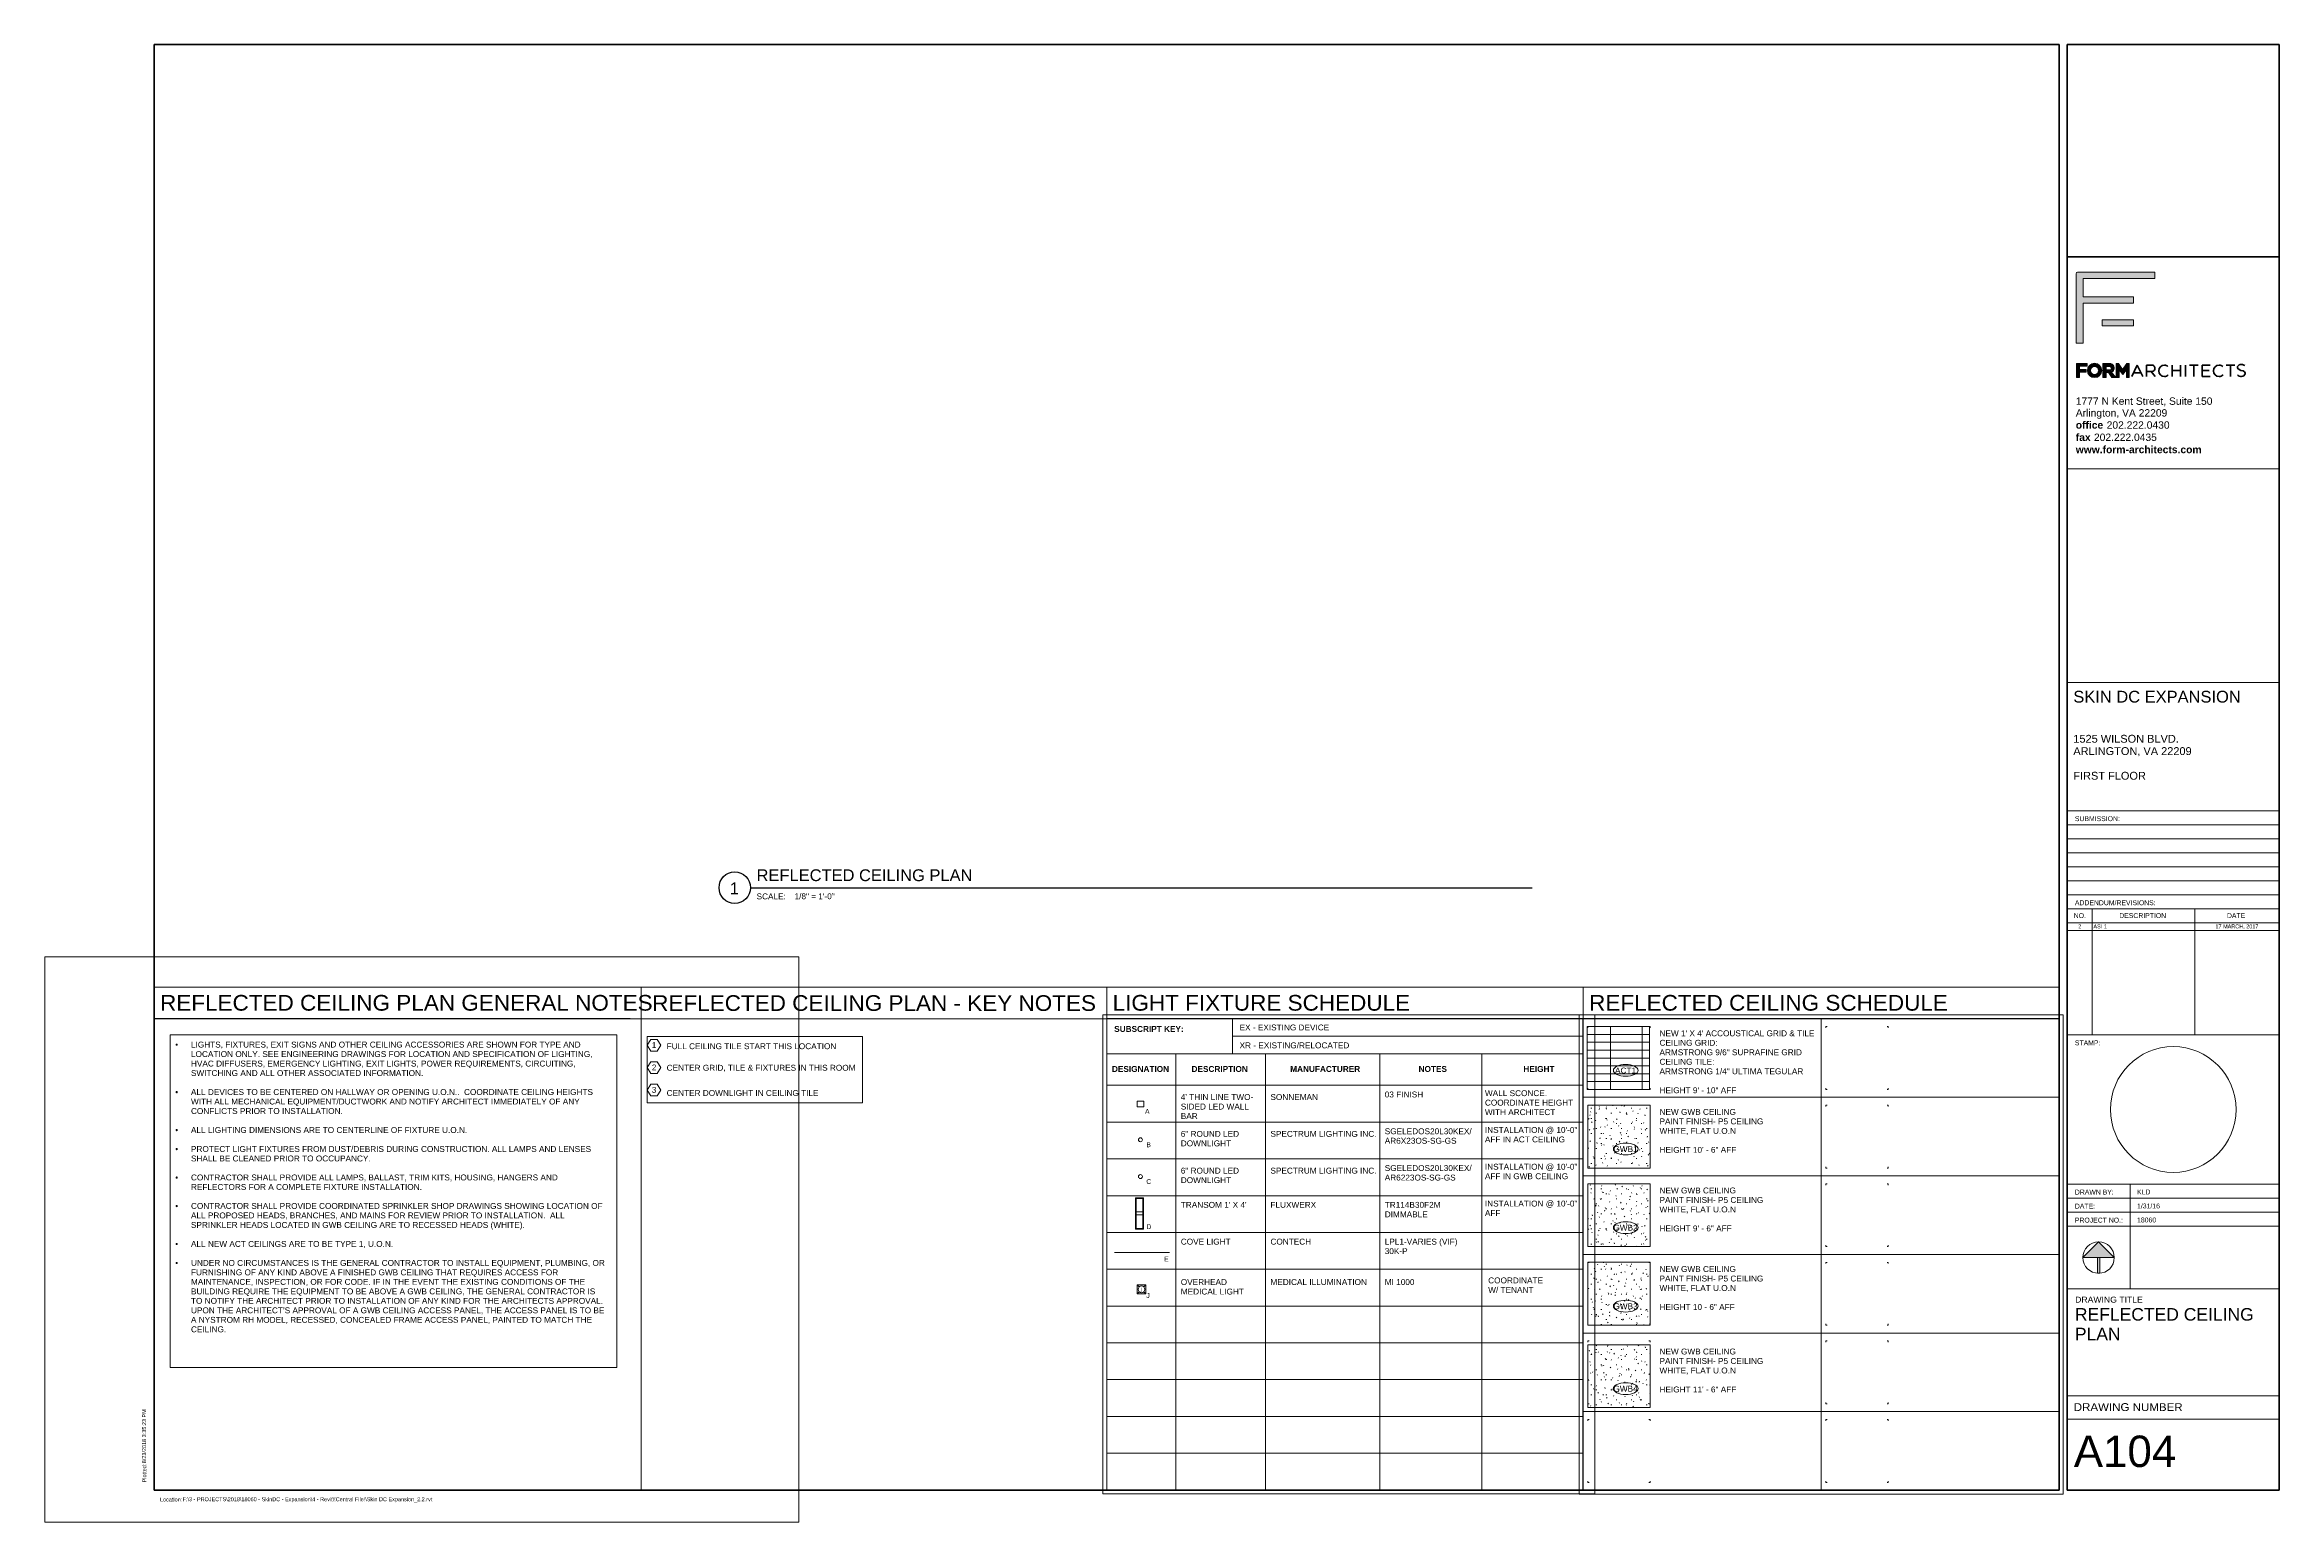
# Paper-space layout 'Layout1' of a CAD drawing. Header units: inches. Extents: x 0 to 35.6, y 0 to 23.5.
# The model-space entities are those that its viewports show. They can reach past a viewport. Long polylines and large blocks are cut down to what shows.
import ezdxf

# ---------------------------------------------------------------- set-up
doc = ezdxf.new("R2010")
doc.units = ezdxf.units.IN
doc.header["$MEASUREMENT"] = 0
doc.linetypes.add('Demolished 3_16_', pattern=[0.28125, 0.1875, -0.09375])
for name, color, linetype, lineweight in [('A-ANNO-NOTE', 131, 'Continuous', 9), ('A-DETL', 90, 'Continuous', 9), ('A-DETL-DEMO', 6, 'Demolished 3_16_', 9), ('A-DETL-GENF', 92, 'Continuous', 9), ('A-DETL-MEDM', 33, 'Continuous', 20), ('A-DETL-THIN', 151, 'Continuous', 9), ('E-LITE-EQPM', 33, 'Continuous', 9), ('G-ANNO-SCHD', 231, 'Continuous', 9), ('G-ANNO-TEXT', 231, 'Continuous', 9), ('G-ANNO-TTLB', 6, 'Continuous', 9), ('G-ANNO-TTLB-MEDM', 33, 'Continuous', 20), ('G-ANNO-TTLB-THIN', 151, 'Continuous', 9), ('G-ANNO-TTLB-WIDE', 214, 'Continuous', 50)]:
    doc.layers.add(name, color=color, linetype=linetype, lineweight=lineweight)
doc.layers.add('G-ANNO-NPLT', color=191, linetype='Continuous', plot=False)
doc.styles.add('Arial_1', font='arial.ttf', dxfattribs={"height": 7.5})
doc.styles.add('Arial_10', font='arial.ttf', dxfattribs={"height": 0.199219})
doc.styles.add('Arial_11', font='arial.ttf', dxfattribs={"height": 0.1875})
doc.styles.add('Arial_12', font='arial.ttf', dxfattribs={"height": 0.125})
doc.styles.add('Arial_13', font='arial.ttf', dxfattribs={"width": 1.025, "height": 0.25})
doc.styles.add('Arial_2', font='arial.ttf', dxfattribs={"height": 9})
doc.styles.add('Arial_3', font='arial.ttf', dxfattribs={"height": 0.09375})
doc.styles.add('Arial_4', font='arial.ttf', dxfattribs={"height": 0.078125})
doc.styles.add('Arial_5', font='arial.ttf', dxfattribs={"width": 1.05, "height": 0.09375})
doc.styles.add('Arial_6', font='arial.ttf', dxfattribs={"width": 1.05, "height": 0.125})
doc.styles.add('Arial_7', font='arial.ttf', dxfattribs={"height": 0.0625})
doc.styles.add('Arial_8', font='arial.ttf', dxfattribs={"height": 0.117188})
doc.styles.add('Arial_9', font='arial.ttf', dxfattribs={"height": 0.5})
doc.styles.add('Arial_B', font='arialbd.ttf', dxfattribs={"height": 9})
doc.styles.add('Arial_B_1', font='arialbd.ttf', dxfattribs={"height": 0.117188})
doc.styles.add('Tahoma', font='tahoma.ttf', dxfattribs={"height": 6})
pattern_1 = [(0, (2425.803, 0), (30.72, 7.68), [1.267, -21.773, 1.267, -21.773, -122.88]), (0, (2425.803, 0), (30.72, 7.68), [-46.08, 1.267, -44.813, 1.267, -21.773, -53.76]), (0, (2425.803, 0), (30.72, 7.68), [-115.2, 1.267, -14.093, 1.267, -37.133]), (120, (2437.323, 3.84), (-22.01108, 22.7643), [1.267, -21.773, 1.267, -21.773, -122.88]), (120, (2437.323, 3.84), (-22.01108, 22.7643), [-46.08, 1.267, -44.813, 1.267, -21.773, -53.76]), (120, (2437.323, 3.84), (-22.01108, 22.7643), [-115.2, 1.267, -14.093, 1.267, -37.133]), (240, (2441.163, 19.2), (-8.70892, -30.4443), [1.267, -21.773, 1.267, -21.773, -122.88]), (240, (2441.163, 19.2), (-8.70892, -30.4443), [-46.08, 1.267, -44.813, 1.267, -21.773, -53.76]), (240, (2441.163, 19.2), (-8.70892, -30.4443), [-115.2, 1.267, -14.093, 1.267, -37.133])]

# ---------------------------------------------------------------- blocks, each defined once
blk = doc.blocks.new('FORM D 24 x 36 _DC _ Arlington_ - Typical Sheet-1870155-REFLECTED CEILING PLAN')
at = {"layer": 'A-ANNO-NOTE'}
h = blk.add_hatch(color=256, dxfattribs=at)
h.paths.add_polyline_path([(33.235, 19.037), (32.735, 19.037), (32.735, 19.136), (33.235, 19.136)], flags=0)
edge = h.paths.add_edge_path(flags=0)
edge.add_line((33.57, 19.893), (33.57, 19.792))
edge.add_line((33.57, 19.792), (32.43, 19.792))
edge.add_line((32.43, 19.792), (32.43, 19.499))
edge.add_line((32.43, 19.499), (33.235, 19.499))
edge.add_line((33.235, 19.499), (33.235, 19.4))
edge.add_line((33.235, 19.4), (32.43, 19.4))
edge.add_line((32.43, 19.4), (32.43, 18.765))
edge.add_line((32.43, 18.765), (32.32, 18.765))
edge.add_line((32.32, 18.765), (32.32, 19.869))
edge.add_arc((32.344, 19.869), 0.0239, 90, 180, ccw=False)
edge.add_line((32.344, 19.893), (33.57, 19.893))
for points in [[(32.375, 18.303), (32.375, 18.217), (32.327, 18.217), (32.327, 18.439), (32.494, 18.439), (32.494, 18.396), (32.375, 18.396), (32.375, 18.346), (32.481, 18.346), (32.481, 18.303)], [(33.06, 18.346), (33.127, 18.438), (33.166, 18.438), (33.166, 18.217), (33.121, 18.217), (33.121, 18.339), (33.061, 18.266), (33.002, 18.339), (33.002, 18.217), (32.957, 18.217), (32.957, 18.438), (32.995, 18.438)]]:
    blk.add_hatch(color=256, dxfattribs=at).paths.add_polyline_path(points, flags=0)
h = blk.add_hatch(color=256, dxfattribs=at)
edge = h.paths.add_edge_path(flags=0)
edge.add_arc((32.613, 18.329), 0.0705, 180, 360)
edge.add_arc((32.613, 18.329), 0.0705, 0, 180)
edge = h.paths.add_edge_path(flags=0)
edge.add_arc((32.613, 18.329), 0.114, 360, 540)
edge.add_arc((32.613, 18.329), 0.114, 180, 360)
h = blk.add_hatch(color=256, dxfattribs=at)
edge = h.paths.add_edge_path(flags=0)
edge.add_arc((32.854, 18.365), 0.0259, 270, 450)
edge.add_line((32.854, 18.391), (32.795, 18.391))
edge.add_line((32.795, 18.391), (32.795, 18.339))
edge.add_line((32.795, 18.339), (32.854, 18.339))
edge = h.paths.add_edge_path(flags=0)
edge.add_arc((32.852, 18.367), 0.0742, -63.8252, 74.0243, ccw=False)
edge.add_line((32.884, 18.3), (32.951, 18.217))
edge.add_line((32.951, 18.217), (32.889, 18.217))
edge.add_line((32.889, 18.217), (32.835, 18.295))
edge.add_line((32.835, 18.295), (32.795, 18.295))
edge.add_line((32.795, 18.295), (32.795, 18.217))
edge.add_line((32.795, 18.217), (32.746, 18.217))
edge.add_line((32.746, 18.217), (32.746, 18.438))
edge.add_line((32.746, 18.438), (32.872, 18.438))
at = {"layer": 'G-ANNO-TTLB'}
h = blk.add_hatch(color=256, dxfattribs=at)
edge = h.paths.add_edge_path(flags=0)
edge.add_line((32.677, 4.463), (32.927, 4.213))
edge.add_line((32.927, 4.213), (32.697, 4.213))
edge.add_line((32.697, 4.213), (32.697, 3.964))
edge.add_arc((32.677, 4.213), 0.25, 265.5358, 274.4642, ccw=False)
edge.add_line((32.658, 3.964), (32.658, 4.213))
edge.add_line((32.658, 4.213), (32.427, 4.213))
edge.add_line((32.427, 4.213), (32.677, 4.463))
at = {"layer": 'A-ANNO-NOTE', "lineweight": 20}
for p, q in [((32.427, 4.213), (32.677, 4.463)), ((32.677, 4.463), (32.427, 4.213)), ((32.927, 4.213), (32.677, 4.463)), ((32.927, 4.213), (32.677, 4.463)), ((32.927, 4.213), (32.427, 4.213)), ((32.427, 4.213), (32.658, 4.213)), ((32.658, 4.213), (32.658, 3.964)), ((32.658, 4.213), (32.658, 3.964)), ((32.697, 4.213), (32.697, 3.964)), ((32.697, 3.964), (32.697, 4.213)), ((32.697, 4.213), (32.927, 4.213))]:
    blk.add_line(p, q, dxfattribs=at)
blk.add_circle((32.677, 4.213), 0.25, dxfattribs=at)
blk.add_arc((32.677, 4.213), 0.25, 265.5358, 274.4642, dxfattribs=at)
blk.add_arc((32.677, 4.213), 0.25, 265.5358, 274.4642, dxfattribs=at)
at = {"layer": 'G-ANNO-TTLB'}
for p, q in [((32.32, 19.869), (32.32, 18.765)), ((33.57, 19.893), (32.344, 19.893)), ((32.43, 19.499), (32.43, 19.792)), ((32.43, 19.792), (33.57, 19.792)), ((33.57, 19.792), (33.57, 19.893)), ((33.235, 19.499), (32.43, 19.499)), ((32.43, 18.765), (32.43, 19.4)), ((32.43, 19.4), (33.235, 19.4)), ((33.235, 19.4), (33.235, 19.499)), ((33.235, 19.136), (32.735, 19.136)), ((32.735, 19.136), (32.735, 19.037)), ((32.735, 19.037), (33.235, 19.037)), ((33.235, 19.037), (33.235, 19.136)), ((32.32, 18.765), (32.43, 18.765)), ((32.494, 18.439), (32.327, 18.439)), ((32.327, 18.439), (32.327, 18.217)), ((32.327, 18.217), (32.375, 18.217)), ((32.375, 18.346), (32.375, 18.396)), ((32.375, 18.396), (32.494, 18.396)), ((32.481, 18.346), (32.375, 18.346)), ((32.375, 18.303), (32.481, 18.303)), ((32.375, 18.217), (32.375, 18.303)), ((32.481, 18.303), (32.481, 18.346)), ((32.494, 18.396), (32.494, 18.439)), ((32.872, 18.438), (32.746, 18.438)), ((32.746, 18.438), (32.746, 18.217)), ((32.746, 18.217), (32.795, 18.217)), ((32.795, 18.339), (32.795, 18.391)), ((32.795, 18.391), (32.854, 18.391)), ((32.854, 18.339), (32.795, 18.339)), ((32.795, 18.217), (32.795, 18.295)), ((32.795, 18.295), (32.835, 18.295)), ((32.835, 18.295), (32.889, 18.217)), ((32.951, 18.217), (32.884, 18.3)), ((32.889, 18.217), (32.951, 18.217)), ((32.995, 18.438), (32.957, 18.438)), ((32.957, 18.438), (32.957, 18.217)), ((32.957, 18.217), (33.002, 18.217)), ((33.06, 18.346), (32.995, 18.438)), ((33.002, 18.217), (33.002, 18.339)), ((33.002, 18.339), (33.061, 18.266)), ((33.127, 18.438), (33.06, 18.346)), ((33.061, 18.266), (33.121, 18.339)), ((33.121, 18.339), (33.121, 18.217)), ((33.121, 18.217), (33.166, 18.217)), ((33.166, 18.438), (33.127, 18.438)), ((33.166, 18.217), (33.166, 18.438))]:
    blk.add_line(p, q, dxfattribs=at)
at = {"layer": 'G-ANNO-TTLB', "lineweight": 70}
for p, q in [((33.289, 18.415), (33.204, 18.233)), ((33.35, 18.293), (33.232, 18.293)), ((33.289, 18.415), (33.38, 18.234)), ((33.44, 18.415), (33.524, 18.415)), ((33.44, 18.234), (33.44, 18.415)), ((33.44, 18.315), (33.516, 18.315)), ((33.516, 18.315), (33.575, 18.234)), ((33.849, 18.415), (33.849, 18.234)), ((33.849, 18.33), (33.982, 18.33)), ((33.982, 18.415), (33.982, 18.234)), ((34.061, 18.415), (34.061, 18.234)), ((34.263, 18.415), (34.124, 18.415)), ((34.193, 18.415), (34.193, 18.234)), ((34.326, 18.415), (34.45, 18.415)), ((34.326, 18.415), (34.326, 18.234)), ((34.326, 18.33), (34.438, 18.33)), ((34.326, 18.234), (34.45, 18.234)), ((34.845, 18.415), (34.706, 18.415)), ((34.775, 18.415), (34.775, 18.234))]:
    blk.add_line(p, q, dxfattribs=at)
at = {"layer": 'G-ANNO-TTLB'}
for centre, radius, start, end in [((32.344, 19.869), 0.0239, 90, 180), ((32.613, 18.329), 0.114, 360, 180), ((32.613, 18.329), 0.114, 180, 0), ((32.613, 18.329), 0.0705, 0, 180), ((32.613, 18.329), 0.0705, 180, 0), ((32.854, 18.365), 0.0259, 270, 90), ((32.852, 18.367), 0.0742, 296.1748, 74.0243)]:
    blk.add_arc(centre, radius, start, end, dxfattribs=at)
at = {"layer": 'G-ANNO-TTLB', "lineweight": 70}
for centre, radius, start, end in [((33.524, 18.365), 0.0501, 261.4304, 90), ((33.724, 18.324), 0.0905, 90, 270), ((33.724, 18.324), 0.0905, 51.4628, 90), ((33.724, 18.316), 0.0819, 270, 318), ((34.596, 18.324), 0.0905, 90, 270), ((34.596, 18.324), 0.0905, 51.4628, 90), ((34.596, 18.316), 0.0819, 270, 318), ((34.952, 18.328), 0.0959, 226.4492, 268.7721), ((34.948, 18.328), 0.0959, 55.5053, 88.7721)]:
    blk.add_arc(centre, radius, start, end, dxfattribs=at)
for points in [[(34.95, 18.424), (34.897, 18.43), (34.844, 18.363), (34.942, 18.33)], [(34.95, 18.232), (35.007, 18.235), (35.05, 18.315), (34.942, 18.33)]]:
    blk.add_open_spline(points, degree=3, dxfattribs=at)
at = {"layer": 'G-ANNO-TTLB-MEDM'}
for p, q in [((32.177, 16.764), (35.552, 16.764)), ((32.177, 13.364), (35.552, 13.364)), ((32.177, 11.324), (35.552, 11.324)), ((32.177, 11.101), (35.552, 11.101)), ((32.177, 10.878), (35.552, 10.878)), ((32.177, 10.655), (35.552, 10.655)), ((32.177, 10.432), (35.552, 10.432)), ((32.177, 10.209), (35.552, 10.209)), ((32.177, 9.986), (35.552, 9.986)), ((32.177, 9.763), (35.552, 9.763)), ((32.177, 9.54), (35.552, 9.54)), ((35.552, 7.757), (32.177, 7.757)), ((35.552, 2.014), (32.177, 2.014)), ((35.552, 1.639), (32.177, 1.639))]:
    blk.add_line(p, q, dxfattribs=at)
at = {"layer": 'G-ANNO-TTLB-THIN'}
for p, q in [((32.576, 7.757), (32.576, 9.763)), ((34.206, 7.757), (34.206, 9.763)), ((32.177, 5.382), (35.552, 5.382)), ((32.177, 5.382), (35.552, 5.382)), ((33.177, 5.382), (33.177, 3.713)), ((32.177, 5.159), (35.552, 5.159)), ((32.177, 4.936), (35.552, 4.936)), ((32.177, 4.713), (35.552, 4.713)), ((32.177, 3.713), (35.552, 3.713)), ((32.177, 3.713), (35.552, 3.713)), ((32.177, 3.713), (35.552, 3.713))]:
    blk.add_line(p, q, dxfattribs=at)
blk.add_circle((33.865, 6.569), 1, dxfattribs=at)
at = {"layer": 'G-ANNO-TTLB-WIDE'}
for p, q in [((32.052, 23.514), (1.74, 23.514)), ((1.74, 23.514), (1.74, 0.514)), ((32.052, 18.514), (32.052, 23.514)), ((32.177, 23.514), (32.177, 18.514)), ((32.177, 23.514), (35.552, 23.514)), ((35.552, 23.514), (35.552, 0.514)), ((32.177, 20.139), (35.552, 20.139)), ((32.052, 0.514), (32.052, 18.514)), ((32.177, 18.514), (32.177, 0.514)), ((1.74, 0.514), (32.052, 0.514)), ((32.177, 0.514), (35.552, 0.514))]:
    blk.add_line(p, q, dxfattribs=at)
blk.add_circle((32.613, 18.329), 0.0705, dxfattribs=at)
at = {"layer": 'G-ANNO-TTLB', "attachment_point": 1}
for s, insert, char_height, width, style in [('1777 N Kent Street, Suite 150', (32.314, 17.9), 0.11719, 2.70806, 'Arial_8'), ('Arlington, VA 22209', (32.314, 17.713), 0.11719, 1.81169, 'Arial_8'), ('office', (32.314, 17.52), 0.1172, 0.53972, 'Arial_B_1'), (' 202.222.0430', (32.76, 17.52), 0.11719, 1.30669, 'Arial_8'), ('www.form-architects.com', (32.314, 17.13), 0.11719, 2.48712, 'Arial_B_1'), ('fax ', (32.314, 17.325), 0.1172, 0.35034, 'Arial_B_1'), ('202.222.0435', (32.603, 17.325), 0.11719, 1.24988, 'Arial_8'), ('SUBMISSION:', (32.3, 11.236), 0.07812, 0.89006, 'Arial_4'), ('NO.', (32.282, 9.694), 0.0781, 0.23988, 'Arial_4'), ('ADDENDUM/REVISIONS:', (32.3, 9.898), 0.07812, 1.60022, 'Arial_4'), ('DESCRIPTION', (33.006, 9.694), 0.07812, 0.92794, 'Arial_4'), ('DATE', (34.719, 9.694), 0.0781, 0.36297, 'Arial_4'), ('STAMP:', (32.3, 7.669), 0.0781, 0.505, 'Arial_4'), ('DRAWN BY:', (32.3, 5.294), 0.0781, 0.77328, 'Arial_4'), ('DATE:', (32.3, 5.071), 0.0781, 0.40084, 'Arial_4'), ('PROJECT NO.:', (32.3, 4.848), 0.07812, 0.95003, 'Arial_4'), ('DRAWING TITLE', (32.304, 3.59), 0.09375, 1.32231, 'Arial_5'), ('DRAWING NUMBER', (32.282, 1.896), 0.125, 2.10112, 'Arial_6'), ('Location:', (1.834, 0.394), 0.0625, 0.43241, 'Arial_7')]:
    blk.add_mtext(s, dxfattribs=dict(at, insert=insert, char_height=char_height, width=width, style=style))
at = {"layer": 'G-ANNO-TTLB', "insert": (1.554, 0.636), "char_height": 0.0625, "width": 0.36297, "attachment_point": 1, "rotation": 90, "style": 'Arial_7'}
blk.add_mtext('Plotted:', dxfattribs=at)
blk = doc.blocks.new('Viewport - Default-43798-REFLECTED CEILING PLAN')
at = {"layer": 'G-ANNO-TTLB', "lineweight": 30}
blk.add_circle((-0.25, 0), 0.25, dxfattribs=at)
at = {"layer": 'G-ANNO-TTLB', "insert": (0.097, -0.092), "char_height": 0.0937, "width": 0.57128, "attachment_point": 1, "style": 'Arial_3'}
blk.add_mtext('SCALE:', dxfattribs=at)
blk = doc.blocks.new('Family - ___-365451-_A1004 - Light Fixture Schedule')
at = {"layer": 'E-LITE-EQPM', "lineweight": 20}
for start, end in [(0, 180), (180, 0)]:
    blk.add_arc((-14.253, 18.531), 3, start, end, dxfattribs=at)
blk = doc.blocks.new('Family - ___-1751756-_A1004 - Light Fixture Schedule')
at = {"layer": 'E-LITE-EQPM', "lineweight": 20}
for p, q in [((-21.569, -13.809), (-9.569, -13.809)), ((-21.569, -61.809), (-21.569, -13.809)), ((-21.569, -61.809), (-21.569, -13.809)), ((-21.569, -13.809), (-9.569, -13.809)), ((-9.569, -13.809), (-9.569, -61.809)), ((-9.569, -13.809), (-9.569, -61.809)), ((-20.569, -60.809), (-20.569, -14.809)), ((-20.569, -14.809), (-10.569, -14.809)), ((-10.569, -14.809), (-10.569, -60.809)), ((-10.569, -35.559), (-20.569, -35.559)), ((-10.569, -40.059), (-20.569, -40.059)), ((-10.569, -60.809), (-20.569, -60.809)), ((-9.569, -61.809), (-21.569, -61.809)), ((-9.569, -61.809), (-21.569, -61.809))]:
    blk.add_line(p, q, dxfattribs=at)
blk = doc.blocks.new('Family - ___-2145768-_A1004 - Light Fixture Schedule')
at = {"layer": 'E-LITE-EQPM', "lineweight": 20}
for start, end in [(0, 180), (180, 0)]:
    blk.add_arc((-14.253, 74.737), 3, start, end, dxfattribs=at)
blk = doc.blocks.new('Family - ___-1754229-_A1004 - Light Fixture Schedule')
at = {"layer": 'A-ANNO-NOTE', "lineweight": 20}
for p, q in [((-19.333, -146.96), (-5.833, -146.96)), ((-19.333, -160.46), (-19.333, -146.96)), ((-5.833, -146.96), (-5.833, -160.46)), ((-16.262, -150.097), (-18.387, -147.971)), ((-8.969, -150.031), (-6.844, -147.906)), ((-16.196, -157.389), (-18.322, -159.514)), ((-8.904, -157.324), (-6.779, -159.449)), ((-5.833, -160.46), (-19.333, -160.46))]:
    blk.add_line(p, q, dxfattribs=at)
blk.add_circle((-12.583, -153.71), 5.157, dxfattribs=at)
at = {"layer": 'A-ANNO-NOTE', "insert": (-14.348, -150.94), "char_height": 6, "width": 1.515, "attachment_point": 1, "style": 'Tahoma'}
blk.add_mtext('J', dxfattribs=at)
blk = doc.blocks.new('FORM Keynote Tag - Default w_arrow-62346-_A1004 - Reflected Ceiling Plan Keynotes')
at = {"layer": 'A-ANNO-NOTE', "lineweight": 20}
for p, q in [((41.31, 110.446), (41.256, 110.352)), ((41.256, 110.352), (41.31, 110.258)), ((41.31, 110.446), (41.415, 110.446)), ((41.31, 110.258), (41.415, 110.258)), ((41.47, 110.352), (41.415, 110.446)), ((41.415, 110.258), (41.47, 110.352))]:
    blk.add_line(p, q, dxfattribs=at)
blk = doc.blocks.new('FORM Finish Tag - Default w_arrow-62639-_A1004 - Reflected Ceiling Schedule')
at = {"layer": 'A-ANNO-NOTE', "lineweight": 20}
blk.add_ellipse((-0.512, 180.762), major_axis=(-18.816, 0), ratio=0.478314, dxfattribs=at)

msp = doc.modelspace()

# ---------------------------------------------------------------- hatches: boundary and pattern name
at = {"layer": 'A-DETL-GENF'}
h = msp.add_hatch(dxfattribs=at)
h.set_pattern_fill('FP_38', color=250, style=0, pattern_type=2)
h.set_pattern_definition([(0, (2354.219, 43.682), (0, 12), []), (90, (2354.22, 43.68), (-48, 3e-15), [])])
h.paths.add_polyline_path([(2461.6599, 151.6816), (2461.6599, 247.6816), (2366.4499, 247.6816), (2366.4499, 151.6816)], flags=0)
h = msp.add_hatch(dxfattribs=at)
h.set_pattern_fill('FP_13', color=250, style=0, pattern_type=2)
h.set_pattern_definition(pattern_1)
h.paths.add_polyline_path([(2367.4499, 31.637), (2462.6599, 31.637), (2462.6599, 127.637), (2367.4499, 127.637)], flags=0)
h = msp.add_hatch(dxfattribs=at)
h.set_pattern_fill('FP_13', color=250, style=0, pattern_type=2)
h.set_pattern_definition(pattern_1)
h.paths.add_polyline_path([(2367.4499, -88.4077), (2462.6599, -88.4077), (2462.6599, 7.5923), (2367.4499, 7.5923)], flags=0)
h = msp.add_hatch(dxfattribs=at)
h.set_pattern_fill('FP_13', color=250, style=0, pattern_type=2)
h.set_pattern_definition(pattern_1)
h.paths.add_polyline_path([(2461.6599, -208.4077), (2462.6599, -208.4077), (2462.6599, -112.4077), (2367.4499, -112.4077), (2367.4499, -208.4077)], flags=0)
h = msp.add_hatch(dxfattribs=at)
h.set_pattern_fill('FP_13', color=250, style=0, pattern_type=2)
h.set_pattern_definition(pattern_1)
h.paths.add_polyline_path([(2462.6599, -334.4077), (2462.6599, -238.4077), (2367.4499, -238.4077), (2367.4499, -334.4077), (2461.6599, -334.4077)], flags=0)

# ---------------------------------------------------------------- linework, layer by layer
at = {"layer": 'A-DETL', "lineweight": 13}
for p, q in [((1580.9415, 125.0182), (1580.9415, 133.9722)), ((1590.9504, 133.9722), (1580.9415, 133.9722)), ((1590.9504, 133.9722), (1590.8669, 124.9722)), ((1590.9504, 124.9722), (1580.9415, 124.9722))]:
    msp.add_line(p, q, dxfattribs=at)
at = {"layer": 'A-DETL-DEMO'}
msp.add_line((1546.0288, -97.4713), (1630.0288, -97.4713), dxfattribs=at)
at = {"layer": 'A-DETL-MEDM'}
for p, q in [((2360.0342, 259.704), (3087.5549, 259.704)), ((2461.6599, 247.6816), (2366.4499, 247.6816)), ((2366.4499, 247.6816), (2366.4499, 151.6816)), ((2461.6599, 151.6816), (2461.6599, 247.6816)), ((1534.3087, 205.9719), (2261.8294, 205.9719)), ((1639.8087, 205.9719), (1639.8087, -460.0281)), ((1776.7297, 205.9719), (1776.7297, -460.2781)), ((1951.3247, 205.9719), (1951.3247, -460.2781)), ((2107.3247, 205.9719), (2107.3247, -460.2781)), ((1534.3087, 157.9719), (2261.8294, 157.9719)), ((2366.4499, 151.6816), (2461.6599, 151.6816)), ((2462.6599, 127.637), (2367.4499, 127.637)), ((2367.4499, 127.637), (2367.4499, 31.637)), ((2462.6599, 31.637), (2462.6599, 127.637)), ((2367.4499, 31.637), (2462.6599, 31.637)), ((2462.6599, 7.5923), (2367.4499, 7.5923)), ((2367.4499, 7.5923), (2367.4499, -88.4077)), ((2462.6599, -88.4077), (2462.6599, 7.5923)), ((2367.4499, -88.4077), (2462.6599, -88.4077)), ((2462.6599, -112.4077), (2367.4499, -112.4077)), ((2367.4499, -112.4077), (2367.4499, -208.4077)), ((2462.6599, -208.4077), (2462.6599, -112.4077)), ((2367.4499, -208.4077), (2462.6599, -208.4077)), ((2462.6599, -238.4077), (2367.4499, -238.4077)), ((2367.4499, -238.4077), (2367.4499, -334.4077)), ((2462.6599, -334.4077), (2462.6599, -238.4077)), ((2367.4499, -334.4077), (2462.6599, -334.4077))]:
    msp.add_line(p, q, dxfattribs=at)
at = {"layer": 'A-DETL-THIN'}
for p, q in [((1534.3294, 259.704), (2261.8294, 259.704)), ((1534.3294, -460.296), (1534.3294, 259.704)), ((1726.3247, 205.9719), (1726.3247, 259.704)), ((2261.8294, 259.704), (2261.8294, -460.296)), ((2360.0342, 259.704), (3087.5342, 259.704)), ((2360.0342, 259.704), (3087.5549, 259.704)), ((2360.0342, -406.564), (2360.0342, 259.704)), ((2360.0549, 259.704), (3087.5549, 259.704)), ((2360.0549, -460.564), (2360.0549, 259.704)), ((2723.7946, 259.704), (2723.7946, -460.564)), ((3087.5342, 259.704), (3087.5342, -406.564)), ((3087.5549, 259.704), (3087.5549, -460.564)), ((2367.4499, 247.6816), (2369.4499, 247.6816)), ((2367.4499, 247.6816), (2367.4499, 245.6816)), ((2462.6599, 247.6816), (2460.6599, 247.6816)), ((2462.6599, 247.6816), (2462.6599, 245.6816)), ((2731.1896, 247.6816), (2733.1896, 247.6816)), ((2731.1896, 247.6816), (2731.1896, 245.6816)), ((2826.3996, 247.6816), (2824.3996, 247.6816)), ((2826.3996, 247.6816), (2826.3996, 245.6816)), ((1726.3247, 232.8379), (2261.8294, 232.8379)), ((2367.4499, 151.6816), (2367.4499, 153.6816)), ((2462.6599, 151.6816), (2462.6599, 153.6816)), ((2731.1896, 151.6816), (2731.1896, 153.6816)), ((2826.3996, 151.6816), (2826.3996, 153.6816)), ((2367.4499, 151.6816), (2369.4499, 151.6816)), ((2462.6599, 151.6816), (2460.6599, 151.6816)), ((2731.1896, 151.6816), (2733.1896, 151.6816)), ((2826.3996, 151.6816), (2824.3996, 151.6816)), ((2360.0342, 139.6593), (3087.5549, 139.6593)), ((2367.4499, 127.637), (2369.4499, 127.637)), ((2367.4499, 127.637), (2367.4499, 125.637)), ((2462.6599, 127.637), (2460.6599, 127.637)), ((2462.6599, 127.637), (2462.6599, 125.637)), ((2731.1896, 127.637), (2733.1896, 127.637)), ((2731.1896, 127.637), (2731.1896, 125.637)), ((2826.3996, 127.637), (2824.3996, 127.637)), ((2826.3996, 127.637), (2826.3996, 125.637)), ((1534.3087, 101.7658), (2261.8294, 101.7658)), ((1534.3087, 45.5596), (2261.8294, 45.5596)), ((2367.4499, 31.637), (2367.4499, 33.637)), ((2462.6599, 31.637), (2462.6599, 33.637)), ((2731.1896, 31.637), (2731.1896, 33.637)), ((2826.3996, 31.637), (2826.3996, 33.637)), ((2367.4499, 31.637), (2369.4499, 31.637)), ((2462.6599, 31.637), (2460.6599, 31.637)), ((2731.1896, 31.637), (2733.1896, 31.637)), ((2826.3996, 31.637), (2824.3996, 31.637)), ((2360.0342, 19.6146), (3087.5549, 19.6146)), ((2367.4499, 7.5923), (2369.4499, 7.5923)), ((2367.4499, 7.5923), (2367.4499, 5.5923)), ((2462.6599, 7.5923), (2460.6599, 7.5923)), ((2462.6599, 7.5923), (2462.6599, 5.5923)), ((2731.1896, 7.5923), (2733.1896, 7.5923)), ((2731.1896, 7.5923), (2731.1896, 5.5923)), ((2826.3996, 7.5923), (2824.3996, 7.5923)), ((2826.3996, 7.5923), (2826.3996, 5.5923)), ((1534.3087, -10.6466), (2261.8294, -10.6466)), ((1534.3087, -66.8528), (2261.8294, -66.8528)), ((2367.4499, -88.4077), (2367.4499, -86.4077)), ((2462.6599, -88.4077), (2462.6599, -86.4077)), ((2731.1896, -88.4077), (2731.1896, -86.4077)), ((2826.3996, -88.4077), (2826.3996, -86.4077)), ((2367.4499, -88.4077), (2369.4499, -88.4077)), ((2462.6599, -88.4077), (2460.6599, -88.4077)), ((2731.1896, -88.4077), (2733.1896, -88.4077)), ((2826.3996, -88.4077), (2824.3996, -88.4077)), ((2360.0342, -100.43), (3087.5549, -100.43)), ((2367.4499, -112.4524), (2369.4499, -112.4524)), ((2367.4499, -112.4524), (2367.4499, -114.4524)), ((2462.6599, -112.4524), (2460.6599, -112.4524)), ((2462.6599, -112.4524), (2462.6599, -114.4524)), ((2731.1896, -112.4524), (2733.1896, -112.4524)), ((2731.1896, -112.4524), (2731.1896, -114.4524)), ((2826.3996, -112.4524), (2824.3996, -112.4524)), ((2826.3996, -112.4524), (2826.3996, -114.4524)), ((1534.3087, -123.059), (2261.8294, -123.059)), ((1534.3087, -179.2651), (2261.8294, -179.2651)), ((2367.4499, -208.4077), (2367.4499, -206.4524)), ((2462.6599, -208.4077), (2462.6599, -206.4524)), ((2731.1896, -208.4524), (2731.1896, -206.4524)), ((2826.3996, -208.4524), (2826.3996, -206.4524)), ((2367.4499, -208.4524), (2367.4499, -208.4077)), ((2367.4499, -208.4524), (2369.4499, -208.4524)), ((2462.6599, -208.4524), (2460.6599, -208.4524)), ((2462.6599, -208.4524), (2462.6599, -208.4077)), ((2731.1896, -208.4524), (2733.1896, -208.4524)), ((2826.3996, -208.4524), (2824.3996, -208.4524)), ((2360.0342, -220.4747), (3087.5549, -220.4747)), ((2367.4499, -232.497), (2369.4499, -232.497)), ((2367.4499, -232.497), (2367.4499, -234.497)), ((2462.6599, -232.497), (2460.6599, -232.497)), ((2462.6599, -232.497), (2462.6599, -234.497)), ((2731.1896, -232.497), (2733.1896, -232.497)), ((2731.1896, -232.497), (2731.1896, -234.497)), ((2826.3996, -232.497), (2824.3996, -232.497)), ((2826.3996, -232.497), (2826.3996, -234.497)), ((1534.3087, -235.4713), (2261.8294, -235.4713)), ((1534.3087, -291.6775), (2261.8294, -291.6775)), ((2367.4499, -328.497), (2367.4499, -326.497)), ((2462.6599, -328.497), (2462.6599, -326.497)), ((2731.1896, -328.497), (2731.1896, -326.497)), ((2826.3996, -328.497), (2826.3996, -326.497)), ((2367.4499, -328.497), (2369.4499, -328.497)), ((2462.6599, -328.497), (2460.6599, -328.497)), ((2731.1896, -328.497), (2733.1896, -328.497)), ((2826.3996, -328.497), (2824.3996, -328.497)), ((2360.0342, -340.5194), (3087.5549, -340.5194)), ((1534.3087, -347.8837), (2261.8294, -347.8837)), ((2367.4499, -352.5417), (2369.4499, -352.5417)), ((2367.4499, -352.5417), (2367.4499, -354.5417)), ((2462.6599, -352.5417), (2460.6599, -352.5417)), ((2462.6599, -352.5417), (2462.6599, -354.5417)), ((2731.1896, -352.5417), (2733.1896, -352.5417)), ((2731.1896, -352.5417), (2731.1896, -354.5417)), ((2826.3996, -352.5417), (2824.3996, -352.5417)), ((2826.3996, -352.5417), (2826.3996, -354.5417)), ((1534.3087, -404.0899), (2261.8294, -404.0899)), ((2367.4499, -448.5417), (2367.4499, -446.5417)), ((2462.6599, -448.5417), (2462.6599, -446.5417)), ((2731.1896, -448.5417), (2731.1896, -446.5417)), ((2826.3996, -448.5417), (2826.3996, -446.5417)), ((2367.4499, -448.5417), (2369.4499, -448.5417)), ((2462.6599, -448.5417), (2460.6599, -448.5417)), ((2731.1896, -448.5417), (2733.1896, -448.5417)), ((2826.3996, -448.5417), (2824.3996, -448.5417)), ((2261.8294, -460.296), (1534.3294, -460.296)), ((3087.5549, -460.564), (2360.0549, -460.564))]:
    msp.add_line(p, q, dxfattribs=at)

# ---------------------------------------------------------------- block references
at = {"lineweight": 20}
for name in ['Family - ___-2145768-_A1004 - Light Fixture Schedule', 'Family - ___-365451-_A1004 - Light Fixture Schedule', 'Family - ___-1751756-_A1004 - Light Fixture Schedule']:
    msp.add_blockref(name, (1600.0981, 0), dxfattribs=at)
at = {"color": 250, "lineweight": 9}
msp.add_blockref('Family - ___-1754229-_A1004 - Light Fixture Schedule', (1600.0981, 0), dxfattribs=at)
at = {"layer": 'A-ANNO-NOTE', "lineweight": 20}
for name, p in [('FORM Finish Tag - Default w_arrow-62639-_A1004 - Reflected Ceiling Schedule', (2425.803, 0)), ('FORM Keynote Tag - Default w_arrow-62346-_A1004 - Reflected Ceiling Plan Keynotes', (1408.453, 0)), ('FORM Keynote Tag - Default w_arrow-62346-_A1004 - Reflected Ceiling Plan Keynotes', (1408.453, -0.3563)), ('FORM Keynote Tag - Default w_arrow-62346-_A1004 - Reflected Ceiling Plan Keynotes', (1408.453, -0.7126)), ('FORM Finish Tag - Default w_arrow-62639-_A1004 - Reflected Ceiling Schedule', (2425.803, -120.0447)), ('FORM Finish Tag - Default w_arrow-62639-_A1004 - Reflected Ceiling Schedule', (2425.803, -240.0893)), ('FORM Finish Tag - Default w_arrow-62639-_A1004 - Reflected Ceiling Schedule', (2425.803, -360.0893)), ('FORM Finish Tag - Default w_arrow-62639-_A1004 - Reflected Ceiling Schedule', (2425.803, -486.0893))]:
    msp.add_blockref(name, p, dxfattribs=at)

# ---------------------------------------------------------------- texts
at = {"layer": 'A-ANNO-NOTE', "attachment_point": 2, "line_spacing_factor": 0.941778}
for s, insert, char_height, width, style in [('ACT1', (2425.0235, 185.1157), 9, 38.344907, 'Arial_2'), ('1', (1449.8167, 110.4015), 0.0937, 0.087231, 'Arial_3'), ('2', (1449.8167, 110.0452), 0.0937, 0.087231, 'Arial_3'), ('3', (1449.8167, 109.6889), 0.0937, 0.087231, 'Arial_3'), ('GWB1', (2425.0235, 65.071), 9, 44.184792, 'Arial_2'), ('GWB2', (2425.0235, -54.9737), 9, 44.184792, 'Arial_2'), ('GWB3', (2425.0235, -174.9737), 9, 44.184792, 'Arial_2'), ('GWB4', (2425.0235, -300.9737), 9, 44.184792, 'Arial_2')]:
    msp.add_mtext(s, dxfattribs=dict(at, insert=insert, char_height=char_height, width=width, style=style))
at = {"layer": 'G-ANNO-TEXT', "color": 7, "attachment_point": 1}
for s, insert, char_height, width, style in [('EX - EXISTING DEVICE', (1737.2545, 250.8108), 9, 166.65, 'Arial_2'), ('SUBSCRIPT KEY:', (1545.7773, 248.5608), 9, 130.29, 'Arial_B'), ("NEW 1' X 4' ACCOUSTICAL GRID & TILE", (2476.9219, 241.9411), 9, 289.971, 'Arial_2'), ('CEILING GRID: ', (2476.9219, 227.4411), 9, 112.413, 'Arial_2'), ('XR - EXISTING/RELOCATED', (1737.2545, 223.4495), 9, 204.828, 'Arial_2'), ('ARMSTRONG 9/6" SUPRAFINE GRID ', (2476.9219, 212.9411), 9, 271.185, 'Arial_2'), ('CEILING TILE: ', (2476.9219, 198.4411), 9, 106.05, 'Arial_2'), ('DESIGNATION', (1542.3208, 187.3996), 9, 106.656, 'Arial_B'), ('DESCRIPTION', (1663.9242, 187.3996), 9, 105.444, 'Arial_B'), ('MANUFACTURER', (1814.6447, 187.3996), 9, 130.896, 'Arial_B'), ('NOTES', (2010.6814, 187.3996), 9, 53.631, 'Arial_B'), ('HEIGHT', (2170.8121, 187.3996), 9, 58.479, 'Arial_B'), ('ARMSTRONG 1/4" ULTIMA TEGULAR', (2476.9219, 183.9411), 9, 269.67, 'Arial_2'), ('HEIGHT 9\' - 10" AFF ', (2476.9219, 154.9411), 9, 147.561, 'Arial_2'), ('WALL SCONCE. ', (2112.0122, 150.4475), 9, 121.503, 'Arial_2'), ('03 FINISH ', (1959.0122, 148.4475), 9, 75.447, 'Arial_2'), ("4' THIN LINE TWO- ", (1647.4962, 144.4784), 9, 139.986, 'Arial_2'), ('SONNEMAN ', (1784.4172, 144.4784), 9, 93.93, 'Arial_2'), ('COORDINATE HEIGHT', (2112.0122, 135.9475), 9, 165.438, 'Arial_2'), ('SIDED LED WALL ', (1647.4962, 129.9784), 9, 132.108, 'Arial_2'), ('NEW GWB CEILING', (2476.9219, 121.8965), 9, 143.925, 'Arial_2'), ('A', (1592.8691, 121.9032), 7.5, 8.787, 'Arial_1'), ('WITH ARCHITECT ', (2112.0122, 121.4475), 9, 136.35, 'Arial_2'), ('BAR', (1647.4962, 115.4784), 9, 31.815, 'Arial_2'), ('FULL CEILING TILE START THIS LOCATION ', (1450.0174, 110.3838), 0.09375, 3.339313, 'Arial_3'), ('CENTER GRID, TILE & FIXTURES IN THIS ROOM', (1450.0174, 110.0409), 0.09375, 3.673875, 'Arial_3'), ('CENTER DOWNLIGHT IN CEILING TILE ', (1450.0174, 109.6395), 0.09375, 3.001594, 'Arial_3'), ('•', (1442.339, 108.3131), 0.0937, 0.303, 'Arial_3'), ('LIGHTS, FIXTURES, EXIT SIGNS AND OTHER CEILING ACCESSORIES ARE SHOWN FOR TYPE AND ', (1442.589, 108.3131), 0.09375, 7.638125, 'Arial_3'), ('LOCATION ONLY. SEE ENGINEERING DRAWINGS FOR LOCATION AND SPECIFICATION OF LIGHTING, ', (1442.589, 108.162), 0.09375, 7.871687, 'Arial_3'), ('SWITCHING AND ALL OTHER ASSOCIATED INFORMATION.', (1442.589, 107.8599), 0.09375, 4.535531, 'Arial_3'), ('HVAC DIFFUSERS, EMERGENCY LIGHTING, EXIT LIGHTS, POWER REQUIREMENTS, CIRCUITING, ', (1442.589, 108.011), 0.09375, 7.540281, 'Arial_3'), ('•', (1442.339, 107.5579), 0.0937, 0.303, 'Arial_3'), ('ALL DEVICES TO BE CENTERED ON HALLWAY OR OPENING U.O.N..  COORDINATE CEILING HEIGHTS ', (1442.589, 107.5579), 0.09375, 7.890625, 'Arial_3'), ('WITH ALL MECHANICAL EQUIPMENT/DUCTWORK AND NOTIFY ARCHITECT IMMEDIATELY OF ANY ', (1442.589, 107.4068), 0.09375, 7.628656, 'Arial_3'), ('PAINT FINISH- P5 CEILING ', (2476.9219, 107.3965), 9, 197.253, 'Arial_2'), ('CONFLICTS PRIOR TO INSTALLATION.', (1442.589, 107.2558), 0.09375, 2.95425, 'Arial_3'), ('•', (1442.339, 106.9537), 0.0937, 0.303, 'Arial_3'), ('ALL LIGHTING DIMENSIONS ARE TO CENTERLINE OF FIXTURE U.O.N.', (1442.589, 106.9537), 0.09375, 5.37825, 'Arial_3'), ('PROTECT LIGHT FIXTURES FROM DUST/DEBRIS DURING CONSTRUCTION. ALL LAMPS AND LENSES ', (1442.589, 106.6516), 0.09375, 7.85275, 'Arial_3'), ('•', (1442.339, 106.6516), 0.0937, 0.303, 'Arial_3'), ('SHALL BE CLEANED PRIOR TO OCCUPANCY.', (1442.589, 106.5006), 0.09375, 3.50975, 'Arial_3'), ('•', (1442.339, 106.1985), 0.0937, 0.303, 'Arial_3'), ('CONTRACTOR SHALL PROVIDE ALL LAMPS, BALLAST, TRIM KITS, HOUSING, HANGERS AND ', (1442.589, 106.1985), 0.09375, 7.202562, 'Arial_3'), ('REFLECTORS FOR A COMPLETE FIXTURE INSTALLATION.', (1442.589, 106.0474), 0.09375, 4.500812, 'Arial_3'), ('•', (1442.339, 105.7454), 0.0937, 0.303, 'Arial_3'), ('ALL PROPOSED HEADS, BRANCHES, AND MAINS FOR REVIEW PRIOR TO INSTALLATION.  ALL ', (1442.589, 105.5943), 0.09375, 7.338281, 'Arial_3'), ('CONTRACTOR SHALL PROVIDE COORDINATED SPRINKLER SHOP DRAWINGS SHOWING LOCATION OF ', (1442.589, 105.7454), 0.09375, 8.095781, 'Arial_3'), ('SPRINKLER HEADS LOCATED IN GWB CEILING ARE TO RECESSED HEADS (WHITE).', (1442.589, 105.4433), 0.09375, 6.523969, 'Arial_3'), ('•', (1442.339, 105.1412), 0.0937, 0.303, 'Arial_3'), ('ALL NEW ACT CEILINGS ARE TO BE TYPE 1, U.O.N.', (1442.589, 105.1412), 0.09375, 3.942156, 'Arial_3'), ('•', (1442.339, 104.8391), 0.0937, 0.303, 'Arial_3'), ('UNDER NO CIRCUMSTANCES IS THE GENERAL CONTRACTOR TO INSTALL EQUIPMENT, PLUMBING, OR ', (1442.589, 104.8391), 0.09375, 8.117875, 'Arial_3'), ('FURNISHING OF ANY KIND ABOVE A FINISHED GWB CEILING THAT REQUIRES ACCESS FOR ', (1442.589, 104.6881), 0.09375, 7.205719, 'Arial_3'), ('MAINTENANCE, INSPECTION, OR FOR CODE. IF IN THE EVENT THE EXISTING CONDITIONS OF THE ', (1442.589, 104.537), 0.09375, 7.723344, 'Arial_3'), ('TO NOTIFY THE ARCHITECT PRIOR TO INSTALLATION OF ANY KIND FOR THE ARCHITECTS APPROVAL. ', (1442.589, 104.2349), 0.09375, 8.070531, 'Arial_3'), ('BUILDING REQUIRE THE EQUIPMENT TO BE ABOVE A GWB CEILING, THE GENERAL CONTRACTOR IS ', (1442.589, 104.386), 0.09375, 7.937969, 'Arial_3'), ('A NYSTROM RH MODEL, RECESSED, CONCEALED FRAME ACCESS PANEL, PAINTED TO MATCH THE ', (1442.589, 103.9329), 0.09375, 7.887469, 'Arial_3'), ('UPON THE ARCHITECT’S APPROVAL OF A GWB CEILING ACCESS PANEL, THE ACCESS PANEL IS TO BE ', (1442.589, 104.0839), 0.09375, 8.117875, 'Arial_3'), ('CEILING.', (1442.589, 103.7818), 0.09375, 0.68175, 'Arial_3'), ('INSTALLATION @ 10\'-0" ', (2112.0122, 94.2413), 9, 176.649, 'Arial_2'), ('WHITE, FLAT U.O.N', (2476.9219, 92.8965), 9, 143.319, 'Arial_2'), ('SGELEDOS20L30KEX/ ', (1959.0122, 92.2413), 9, 166.65, 'Arial_2'), ('6" ROUND LED ', (1647.4962, 88.2722), 9, 113.625, 'Arial_2'), ('SPECTRUM LIGHTING INC. ', (1784.4172, 88.2722), 9, 202.707, 'Arial_2'), ('AFF IN ACT CEILING', (2112.0122, 79.7413), 9, 149.076, 'Arial_2'), ('AR6X23OS-SG-GS ', (1959.0122, 77.7413), 9, 138.774, 'Arial_2'), ('DOWNLIGHT', (1647.4962, 73.7722), 9, 94.839, 'Arial_2'), ('B', (1594.8691, 70.9032), 7.5, 8.787, 'Arial_1'), ('HEIGHT 10\' - 6" AFF ', (2476.9219, 63.8965), 9, 147.561, 'Arial_2'), ('INSTALLATION @ 10\'-0" ', (2112.0122, 38.0351), 9, 176.649, 'Arial_2'), ('SGELEDOS20L30KEX/ ', (1959.0122, 36.0351), 9, 166.65, 'Arial_2'), ('6" ROUND LED ', (1647.4962, 32.066), 9, 113.625, 'Arial_2'), ('SPECTRUM LIGHTING INC. ', (1784.4172, 32.066), 9, 202.707, 'Arial_2'), ('AFF IN GWB CEILING', (2112.0122, 23.5351), 9, 155.742, 'Arial_2'), ('AR6223OS-SG-GS ', (1959.0122, 21.5351), 9, 137.259, 'Arial_2'), ('DOWNLIGHT', (1647.4962, 17.566), 9, 94.839, 'Arial_2'), ('C', (1594.8691, 14.6971), 7.5, 9.393, 'Arial_1'), ('NEW GWB CEILING', (2476.9219, 1.8518), 9, 143.925, 'Arial_2'), ('PAINT FINISH- P5 CEILING ', (2476.9219, -12.6482), 9, 197.253, 'Arial_2'), ('INSTALLATION @ 10\'-0" ', (2112.0122, -18.1711), 9, 176.649, 'Arial_2'), ("TRANSOM 1' X 4' ", (1647.4962, -20.1711), 9, 127.563, 'Arial_2'), ('FLUXWERX ', (1784.4172, -20.1711), 9, 89.991, 'Arial_2'), ('TR114B30F2M', (1959.0122, -20.1711), 9, 104.232, 'Arial_2'), ('WHITE, FLAT U.O.N', (2476.9219, -27.1482), 9, 143.319, 'Arial_2'), ('AFF', (2112.0122, -32.6711), 9, 29.088, 'Arial_2'), ('DIMMABLE ', (1959.0122, -34.6711), 9, 84.84, 'Arial_2'), ('D', (1594.8691, -54.3029), 7.5, 9.393, 'Arial_1'), ('HEIGHT 9\' - 6" AFF ', (2476.9219, -56.1482), 9, 139.077, 'Arial_2'), ('LPL1-VARIES (VIF)', (1959.0122, -76.3773), 9, 135.441, 'Arial_2'), ('COVE LIGHT ', (1647.4962, -76.3773), 9, 97.566, 'Arial_2'), ('CONTECH', (1784.4172, -76.3773), 9, 76.659, 'Arial_2'), ('30K-P', (1959.0122, -90.8773), 9, 42.723, 'Arial_2'), ('E', (1621.8862, -103.6344), 7.5, 8.787, 'Arial_1'), ('NEW GWB CEILING', (2476.9219, -118.1482), 9, 143.925, 'Arial_2'), ('PAINT FINISH- P5 CEILING ', (2476.9219, -132.6482), 9, 197.253, 'Arial_2'), ('COORDINATE ', (2117.0122, -135.6113), 9, 107.262, 'Arial_2'), ('OVERHEAD ', (1647.4962, -138.1113), 9, 91.203, 'Arial_2'), ('MEDICAL ILLUMINATION ', (1784.4172, -138.1113), 9, 184.224, 'Arial_2'), ('MI 1000 ', (1959.0122, -138.1113), 9, 59.388, 'Arial_2'), ('WHITE, FLAT U.O.N', (2476.9219, -147.1482), 9, 143.319, 'Arial_2'), ('W/ TENANT ', (2117.0122, -150.1113), 9, 89.688, 'Arial_2'), ('MEDICAL LIGHT ', (1647.4962, -152.6113), 9, 122.109, 'Arial_2'), ('J', (1594.8691, -159.4493), 7.5, 6.666, 'Arial_1'), ('HEIGHT 10 - 6" AFF ', (2476.9219, -176.1482), 9, 144.531, 'Arial_2'), ('NEW GWB CEILING', (2476.9219, -244.1482), 9, 143.925, 'Arial_2'), ('PAINT FINISH- P5 CEILING ', (2476.9219, -258.6482), 9, 197.253, 'Arial_2'), ('WHITE, FLAT U.O.N', (2476.9219, -273.1482), 9, 143.319, 'Arial_2'), ('HEIGHT 11\' - 6" AFF ', (2476.9219, -302.1482), 9, 147.561, 'Arial_2')]:
    msp.add_mtext(s, dxfattribs=dict(at, insert=insert, char_height=char_height, width=width, style=style))

psp = doc.layouts.get("Layout1")

# ---------------------------------------------------------------- linework, layer by layer
at = {"layer": 'A-DETL', "lineweight": 18}
for p, q in [((1.74, 8.514), (32.052, 8.514)), ((9.49, 8.514), (9.49, 0.514)), ((16.896, 8.014), (16.896, 8.514)), ((24.477, 8.014), (24.477, 8.514)), ((1.74, 8.014), (32.052, 8.014))]:
    psp.add_line(p, q, dxfattribs=at)
at = {"layer": 'A-DETL-THIN'}
for p, q in [((35.55, 9.54), (32.179, 9.54)), ((32.179, 9.54), (32.179, 9.42)), ((35.55, 9.42), (32.179, 9.42)), ((32.576, 9.54), (32.576, 9.42)), ((34.206, 9.54), (34.206, 9.42)), ((35.55, 9.54), (35.55, 9.42))]:
    psp.add_line(p, q, dxfattribs=at)
at = {"layer": 'G-ANNO-NPLT', "lineweight": 30}
psp.add_line((11.229, 10.099), (23.666, 10.099), dxfattribs=at)
at = {"layer": 'G-ANNO-NPLT', "lineweight": 9}
for p, q in [((1.738, 8.016), (9.317, 8.016)), ((9.569, 8.012), (17.144, 8.012)), ((16.893, 8.016), (24.474, 8.016)), ((24.474, 8.016), (32.052, 8.016))]:
    psp.add_line(p, q, dxfattribs=at)

# ---------------------------------------------------------------- block references
at = {"layer": 'G-ANNO-TTLB'}
for name, p in [('FORM D 24 x 36 _DC _ Arlington_ - Typical Sheet-1870155-REFLECTED CEILING PLAN', (0, 0)), ('Viewport - Default-43798-REFLECTED CEILING PLAN', (11.229, 10.099))]:
    psp.add_blockref(name, p, dxfattribs=at)

# ---------------------------------------------------------------- texts
at = {"layer": 'G-ANNO-SCHD', "char_height": 0.0625, "line_spacing_factor": 0.941778, "style": 'Arial_7'}
for s, insert, width, attachment_point in [('2', (32.378, 9.514), 0.05815, 2), ('ASI 1', (32.595, 9.514), 0.25557, 1), ('17 MARCH, 2017', (34.878, 9.514), 0.81722, 2)]:
    psp.add_mtext(s, dxfattribs=dict(at, insert=insert, width=width, attachment_point=attachment_point))
at = {"layer": 'G-ANNO-TTLB', "line_spacing_factor": 0.941778}
for s, insert, char_height, width, attachment_point, style in [('REFLECTED CEILING PLAN', (11.326, 10.391), 0.1875, 4.09986, 1, 'Arial_11'), ('1', (10.972, 10.182), 0.188, 0.17446, 2, 'Arial_11'), (' 1/8" = 1\'-0"', (11.894, 10.009), 0.09375, 0.80574, 1, 'Arial_3'), ('REFLECTED CEILING PLAN GENERAL NOTES', (1.835, 8.392), 0.25, 9.20621, 1, 'Arial_13'), ('REFLECTED CEILING PLAN - KEY NOTES', (9.665, 8.388), 0.25, 8.29722, 1, 'Arial_13'), ('LIGHT FIXTURE SCHEDULE', (16.99, 8.392), 0.25, 5.558, 1, 'Arial_13'), ('REFLECTED CEILING SCHEDULE', (24.571, 8.392), 0.25, 6.70266, 1, 'Arial_13'), ('KLD', (33.289, 5.296), 0.0781, 0.25347, 1, 'Arial_4'), ('1/31/16', (33.289, 5.073), 0.0781, 0.43616, 1, 'Arial_4'), ('18060', (33.289, 4.85), 0.0781, 0.36347, 1, 'Arial_4'), ('REFLECTED CEILING\\PPLAN', (32.3, 3.409), 0.19922, 3.39512, 1, 'Arial_10'), ('A104', (32.282, 1.38), 0.5, 1.95223, 1, 'Arial_9'), ('F:\\\\3 - PROJECTS\\\\2018\\\\18060 - SkinDC - Expansion\\\\4 - Revit\\\\!Central File!\\\\Skin DC Expansion_2.2.rvt', (2.194, 0.398), 0.0625, 4.74873, 1, 'Arial_7')]:
    psp.add_mtext(s, dxfattribs=dict(at, insert=insert, char_height=char_height, width=width, attachment_point=attachment_point, style=style))
at = {"layer": 'G-ANNO-TTLB', "insert": (1.55, 0.94), "char_height": 0.0625, "width": 1.02841, "attachment_point": 1, "rotation": 90, "line_spacing_factor": 0.941778, "style": 'Arial_7'}
psp.add_mtext('8/23/2018 3:35:23 PM', dxfattribs=at)

# ---------------------------------------------------------------- viewports
at = {"layer": '0'}
psp.add_viewport(center=(6, 4.5), size=(12, 9), view_center_point=(6, 4.5), view_height=12, dxfattribs=at)
at = {"layer": 'G-ANNO-NPLT'}
for center, size, view_center_point, view_height, status in [((20.749, 4.264), (7.831, 7.625), (1904.1954, -100.296), 732, 5), ((28.263, 4.262), (7.703, 7.62779), (2723.7946, -100.43), 732.267987, 6), ((5.551, 5.11), (7.107, 5.29543), (1445.8127, 105.774), 5.295433, 3), ((11.298, 7.204), (3.423, 1.05541), (1451.42, 109.9647), 1.055409, 4)]:
    psp.add_viewport(center=center, size=size, view_center_point=view_center_point, view_height=view_height, status=status, dxfattribs=at)

# ---------------------------------------------------------------- next in the draw order: texts
at = {"layer": 'G-ANNO-TTLB', "attachment_point": 1, "line_spacing_factor": 0.941778, "bg_fill": 3, "box_fill_scale": 1.25, "bg_fill_color": 256, "bg_fill_true_color": 13158600, "bg_fill_transparency": 0}
for s, insert, char_height, width, style in [('SKIN DC EXPANSION', (32.275, 13.232), 0.1875, 3.17934, 'Arial_11'), ('1525 WILSON BLVD.\\PARLINGTON, VA 22209\\P\\PFIRST FLOOR', (32.275, 12.531), 0.125, 2.21892, 'Arial_12')]:
    psp.add_mtext(s, dxfattribs=dict(at, insert=insert, char_height=char_height, width=width, style=style))

doc.saveas('drawing.dxf')
